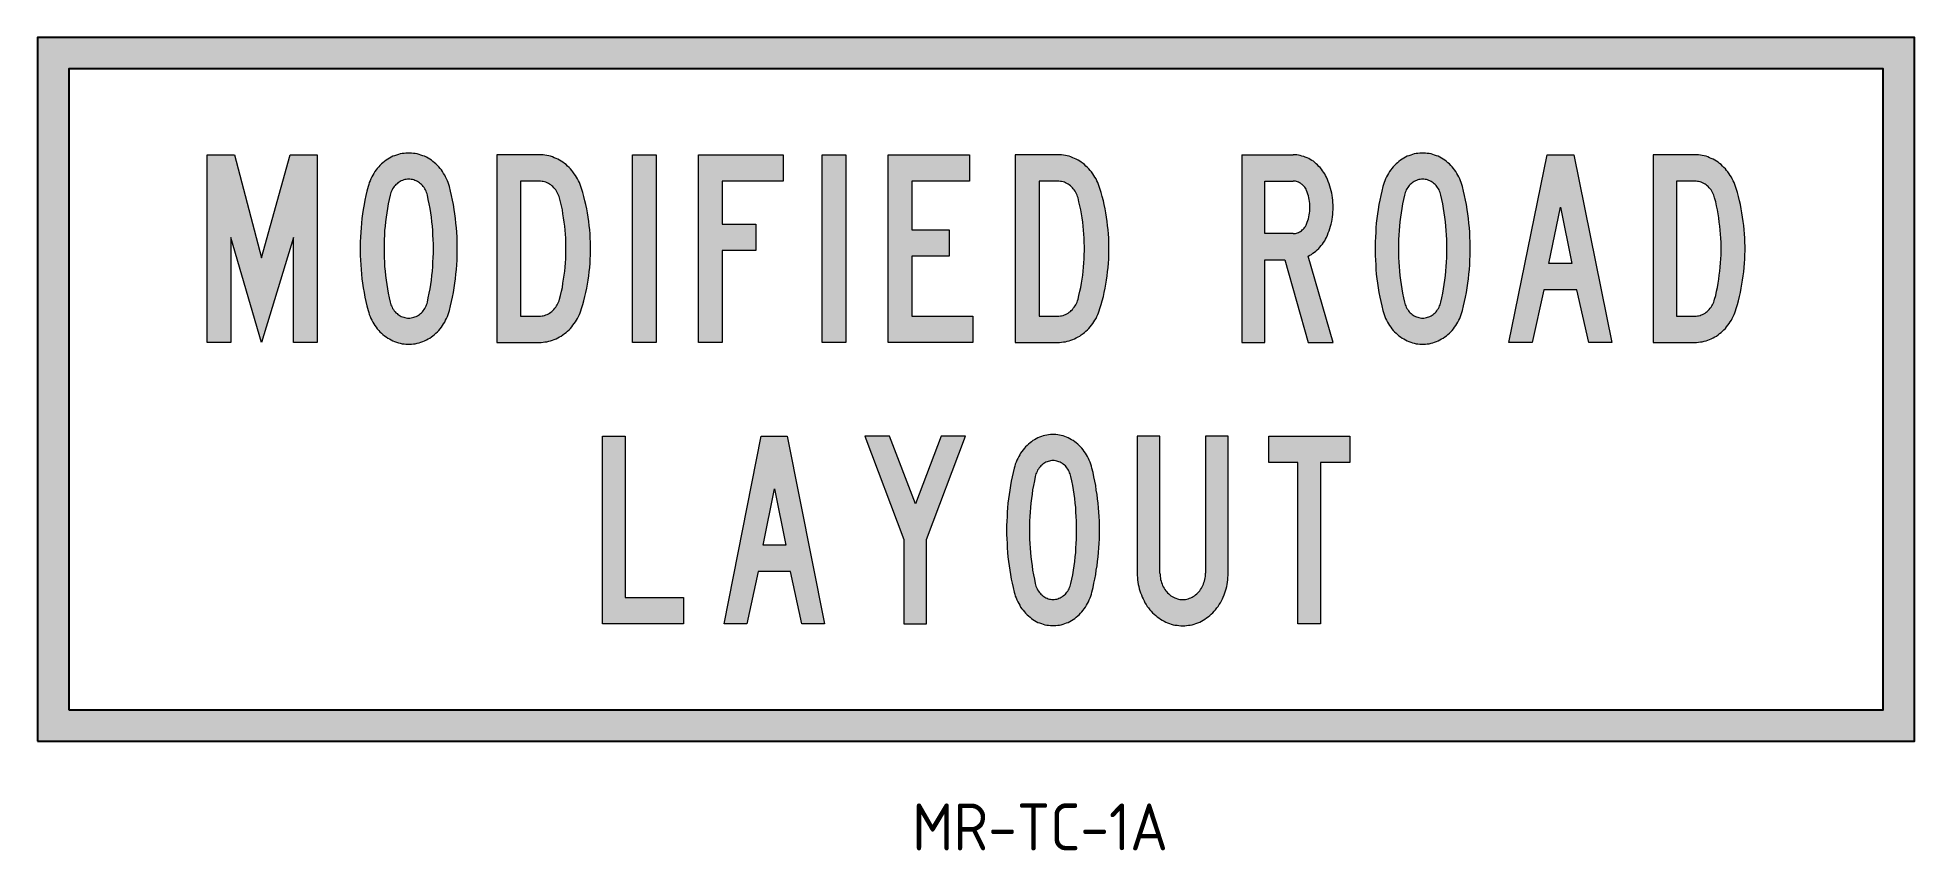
# Model space of a CAD drawing. Extents: x 117 to 237, y 128 to 180.
import ezdxf

# ---------------------------------------------------------------- set-up
doc = ezdxf.new("R2010")
doc.units = 0
doc.header["$LTSCALE"] = 12
doc.header["$MEASUREMENT"] = 0
doc.layers.get('0').update_dxf_attribs({"linetype": 'CONTINUOUS'})
for name, color, linetype in [('L25', 1, 'CONTINUOUS'), ('L35', 3, 'CONTINUOUS'), ('T25', 1, 'CONTINUOUS')]:
    doc.layers.add(name, color=color, linetype=linetype)
doc.styles.add('ISO', font='iso')

msp = doc.modelspace()

# ---------------------------------------------------------------- texts
at = {"layer": 'T25', "color": 3, "style": 'ISO'}
msp.add_text('MR-TC-1A', height=3, dxfattribs=at).set_placement((172.93, 128.16))

# ---------------------------------------------------------------- hatches: boundary and pattern name
at = {"layer": 'L25'}
h = msp.add_hatch(color=256, dxfattribs=at)
h.paths.add_polyline_path([(117.01, 135.14), (237.01, 135.14), (237.01, 180.14), (117.01, 180.14)])
h.paths.add_polyline_path([(119.01, 137.14), (235.01, 137.14), (235.01, 178.14), (119.01, 178.14)], flags=16)
h = msp.add_hatch(color=256, dxfattribs=at)
h.paths.add_polyline_path([(197.58, 142.64), (197.58, 152.96), (195.72, 152.96), (195.72, 154.64), (200.9, 154.64), (200.9, 152.96), (199.03, 152.96), (199.03, 142.64)])
h.paths.add_polyline_path([(183.08, 145.22), (183.14, 145.5), (183.19, 145.78), (183.24, 146.07), (183.28, 146.35), (183.32, 146.63), (183.35, 146.92), (183.38, 147.21), (183.4, 147.49), (183.42, 147.78), (183.44, 148.06), (183.44, 148.35), (183.44, 148.64), (183.44, 148.93), (183.44, 149.22), (183.42, 149.5), (183.4, 149.79), (183.38, 150.08), (183.35, 150.37), (183.32, 150.65), (183.28, 150.93), (183.24, 151.22), (183.19, 151.5), (183.14, 151.78), (183.08, 152.06), (183.05, 152.15), (183.02, 152.23), (182.99, 152.31), (182.96, 152.39), (182.92, 152.47), (182.87, 152.54), (182.82, 152.61), (182.77, 152.68), (182.72, 152.74), (182.66, 152.8), (182.59, 152.85), (182.53, 152.89), (182.46, 152.94), (182.39, 152.98), (182.31, 153), (182.24, 153.03), (182.17, 153.05), (182.09, 153.07), (182.01, 153.08), (181.94, 153.08), (181.86, 153.08), (181.78, 153.07), (181.71, 153.05), (181.63, 153.03), (181.55, 153), (181.48, 152.98), (181.41, 152.94), (181.35, 152.89), (181.28, 152.85), (181.22, 152.8), (181.16, 152.74), (181.1, 152.68), (181.05, 152.61), (181, 152.54), (180.95, 152.47), (180.91, 152.39), (180.87, 152.31), (180.84, 152.23), (180.82, 152.15), (180.8, 152.06), (180.74, 151.78), (180.68, 151.5), (180.63, 151.22), (180.59, 150.93), (180.55, 150.65), (180.51, 150.37), (180.49, 150.08), (180.46, 149.79), (180.45, 149.5), (180.43, 149.22), (180.43, 148.93), (180.42, 148.64), (180.43, 148.35), (180.43, 148.06), (180.45, 147.78), (180.46, 147.49), (180.49, 147.21), (180.51, 146.92), (180.55, 146.63), (180.59, 146.35), (180.63, 146.07), (180.68, 145.78), (180.74, 145.5), (180.8, 145.22), (180.82, 145.13), (180.84, 145.05), (180.87, 144.97), (180.91, 144.89), (180.95, 144.82), (181, 144.74), (181.05, 144.67), (181.1, 144.6), (181.16, 144.54), (181.22, 144.49), (181.28, 144.43), (181.35, 144.39), (181.41, 144.34), (181.48, 144.31), (181.55, 144.28), (181.63, 144.25), (181.71, 144.23), (181.78, 144.22), (181.86, 144.21), (181.94, 144.2), (182.01, 144.21), (182.09, 144.22), (182.17, 144.23), (182.24, 144.25), (182.31, 144.28), (182.39, 144.31), (182.46, 144.34), (182.53, 144.39), (182.59, 144.43), (182.66, 144.49), (182.72, 144.54), (182.77, 144.6), (182.82, 144.67), (182.87, 144.74), (182.92, 144.82), (182.96, 144.89), (182.99, 144.97), (183.02, 145.05), (183.05, 145.13)], flags=16)
h.paths.add_polyline_path([(184.42, 144.68), (184.49, 144.96), (184.55, 145.24), (184.61, 145.51), (184.66, 145.79), (184.7, 146.07), (184.75, 146.36), (184.78, 146.64), (184.81, 146.92), (184.84, 147.21), (184.87, 147.5), (184.88, 147.78), (184.9, 148.07), (184.9, 148.35), (184.91, 148.64), (184.9, 148.93), (184.9, 149.21), (184.88, 149.5), (184.87, 149.78), (184.84, 150.07), (184.81, 150.36), (184.78, 150.64), (184.75, 150.92), (184.7, 151.2), (184.66, 151.49), (184.61, 151.77), (184.55, 152.05), (184.49, 152.33), (184.42, 152.6), (184.39, 152.73), (184.34, 152.86), (184.3, 152.98), (184.25, 153.11), (184.2, 153.22), (184.14, 153.34), (184.07, 153.45), (184, 153.56), (183.93, 153.67), (183.85, 153.77), (183.77, 153.87), (183.69, 153.96), (183.6, 154.05), (183.51, 154.13), (183.42, 154.22), (183.32, 154.29), (183.22, 154.36), (183.12, 154.42), (183.01, 154.48), (182.9, 154.54), (182.79, 154.59), (182.68, 154.63), (182.57, 154.66), (182.46, 154.69), (182.34, 154.72), (182.23, 154.73), (182.11, 154.75), (181.99, 154.75), (181.88, 154.75), (181.76, 154.75), (181.65, 154.73), (181.53, 154.72), (181.41, 154.69), (181.3, 154.66), (181.19, 154.63), (181.07, 154.59), (180.97, 154.54), (180.86, 154.48), (180.75, 154.42), (180.65, 154.36), (180.55, 154.29), (180.46, 154.22), (180.36, 154.13), (180.27, 154.05), (180.18, 153.96), (180.1, 153.87), (180.02, 153.77), (179.94, 153.67), (179.86, 153.56), (179.8, 153.45), (179.74, 153.34), (179.68, 153.22), (179.62, 153.11), (179.57, 152.98), (179.52, 152.86), (179.48, 152.73), (179.45, 152.6), (179.38, 152.33), (179.32, 152.05), (179.26, 151.77), (179.21, 151.49), (179.16, 151.2), (179.12, 150.92), (179.08, 150.64), (179.05, 150.36), (179.02, 150.07), (179, 149.78), (178.99, 149.5), (178.97, 149.21), (178.96, 148.93), (178.96, 148.64), (178.96, 148.35), (178.97, 148.07), (178.99, 147.78), (179, 147.5), (179.02, 147.21), (179.05, 146.92), (179.08, 146.64), (179.12, 146.36), (179.16, 146.07), (179.21, 145.79), (179.26, 145.51), (179.32, 145.24), (179.38, 144.96), (179.45, 144.68), (179.48, 144.55), (179.52, 144.42), (179.57, 144.3), (179.62, 144.18), (179.68, 144.06), (179.74, 143.94), (179.8, 143.83), (179.86, 143.72), (179.94, 143.61), (180.02, 143.51), (180.1, 143.41), (180.18, 143.32), (180.27, 143.23), (180.36, 143.15), (180.46, 143.07), (180.55, 142.99), (180.65, 142.92), (180.75, 142.85), (180.86, 142.8), (180.97, 142.74), (181.07, 142.7), (181.19, 142.66), (181.3, 142.62), (181.41, 142.59), (181.53, 142.56), (181.65, 142.55), (181.76, 142.53), (181.88, 142.53), (181.99, 142.53), (182.11, 142.53), (182.23, 142.55), (182.34, 142.56), (182.46, 142.59), (182.57, 142.62), (182.68, 142.66), (182.79, 142.7), (182.9, 142.74), (183.01, 142.8), (183.12, 142.85), (183.22, 142.92), (183.32, 142.99), (183.42, 143.07), (183.51, 143.15), (183.6, 143.23), (183.69, 143.32), (183.77, 143.41), (183.85, 143.51), (183.93, 143.61), (184, 143.72), (184.07, 143.83), (184.14, 143.94), (184.2, 144.06), (184.25, 144.18), (184.3, 144.3), (184.34, 144.42), (184.39, 144.55)])
h.paths.add_polyline_path([(172.4, 142.64), (173.85, 142.64), (173.85, 148.04), (176.34, 154.64), (174.79, 154.64), (173.13, 150.32), (171.47, 154.64), (169.91, 154.64), (172.4, 148.04)])
h.paths.add_polyline_path([(164.84, 147.68), (163.39, 147.68), (164.12, 151.28)], flags=16)
h.paths.add_polyline_path([(160.9, 142.64), (163.28, 154.64), (164.94, 154.64), (167.33, 142.64), (165.88, 142.64), (165.15, 146), (163.08, 146), (162.35, 142.64)])
h.paths.add_polyline_path([(153.13, 142.64), (153.13, 154.64), (154.58, 154.64), (154.58, 144.32), (158.31, 144.32), (158.31, 142.64)])
h.paths.add_polyline_path([(221.79, 162.32), (222.96, 162.32), (223.05, 162.32), (223.13, 162.33), (223.21, 162.35), (223.3, 162.37), (223.38, 162.4), (223.46, 162.43), (223.54, 162.47), (223.62, 162.52), (223.69, 162.57), (223.76, 162.62), (223.82, 162.68), (223.89, 162.75), (223.94, 162.82), (224, 162.89), (224.05, 162.97), (224.1, 163.05), (224.14, 163.13), (224.18, 163.22), (224.21, 163.31), (224.23, 163.4), (224.3, 163.65), (224.35, 163.91), (224.41, 164.16), (224.45, 164.42), (224.5, 164.68), (224.53, 164.94), (224.56, 165.2), (224.59, 165.46), (224.61, 165.72), (224.63, 165.99), (224.64, 166.24), (224.64, 166.51), (224.64, 166.77), (224.64, 167.03), (224.63, 167.3), (224.61, 167.56), (224.59, 167.82), (224.56, 168.08), (224.53, 168.34), (224.5, 168.6), (224.45, 168.86), (224.41, 169.12), (224.35, 169.37), (224.3, 169.63), (224.23, 169.88), (224.21, 169.97), (224.18, 170.06), (224.14, 170.15), (224.1, 170.23), (224.05, 170.31), (224, 170.39), (223.94, 170.46), (223.89, 170.53), (223.82, 170.6), (223.76, 170.66), (223.69, 170.71), (223.62, 170.76), (223.54, 170.81), (223.46, 170.85), (223.38, 170.88), (223.3, 170.91), (223.21, 170.93), (223.13, 170.94), (223.05, 170.95), (222.96, 170.96), (221.79, 170.96)], flags=16)
h.paths.add_polyline_path([(220.31, 160.64), (222.96, 160.64), (223.08, 160.64), (223.2, 160.65), (223.32, 160.67), (223.44, 160.68), (223.56, 160.71), (223.68, 160.74), (223.79, 160.78), (223.91, 160.82), (224.02, 160.87), (224.13, 160.93), (224.24, 160.99), (224.35, 161.05), (224.45, 161.12), (224.55, 161.2), (224.64, 161.28), (224.74, 161.36), (224.83, 161.45), (224.92, 161.54), (225, 161.64), (225.08, 161.74), (225.16, 161.85), (225.23, 161.95), (225.3, 162.07), (225.36, 162.18), (225.42, 162.3), (225.48, 162.42), (225.53, 162.54), (225.57, 162.67), (225.61, 162.8), (225.69, 163.06), (225.76, 163.31), (225.82, 163.57), (225.88, 163.84), (225.93, 164.1), (225.98, 164.36), (226.02, 164.63), (226.06, 164.89), (226.09, 165.16), (226.12, 165.43), (226.14, 165.7), (226.16, 165.97), (226.17, 166.23), (226.18, 166.51), (226.18, 166.77), (226.17, 167.05), (226.16, 167.31), (226.14, 167.58), (226.12, 167.85), (226.09, 168.12), (226.06, 168.38), (226.02, 168.65), (225.98, 168.92), (225.93, 169.18), (225.88, 169.45), (225.82, 169.7), (225.76, 169.97), (225.69, 170.22), (225.61, 170.48), (225.57, 170.61), (225.53, 170.73), (225.48, 170.86), (225.42, 170.98), (225.36, 171.1), (225.3, 171.21), (225.23, 171.32), (225.16, 171.43), (225.08, 171.54), (225, 171.64), (224.92, 171.74), (224.83, 171.83), (224.74, 171.92), (224.64, 172.01), (224.55, 172.08), (224.45, 172.16), (224.35, 172.23), (224.24, 172.29), (224.13, 172.35), (224.02, 172.41), (223.91, 172.45), (223.79, 172.5), (223.68, 172.54), (223.56, 172.57), (223.44, 172.59), (223.32, 172.61), (223.2, 172.63), (223.08, 172.64), (222.96, 172.64), (220.31, 172.64)])
h.paths.add_polyline_path([(215.11, 165.68), (213.63, 165.68), (214.37, 169.28)], flags=16)
h.paths.add_polyline_path([(211.08, 160.64), (213.52, 172.64), (215.22, 172.64), (217.66, 160.64), (216.18, 160.64), (215.43, 164), (213.31, 164), (212.57, 160.64)])
h.paths.add_polyline_path([(206.73, 163.22), (206.79, 163.5), (206.85, 163.78), (206.9, 164.06), (206.94, 164.35), (206.98, 164.63), (207.02, 164.92), (207.05, 165.2), (207.07, 165.49), (207.09, 165.78), (207.1, 166.06), (207.11, 166.35), (207.11, 166.64), (207.11, 166.93), (207.1, 167.22), (207.09, 167.5), (207.07, 167.79), (207.05, 168.08), (207.02, 168.36), (206.98, 168.65), (206.94, 168.93), (206.9, 169.21), (206.85, 169.5), (206.79, 169.78), (206.73, 170.06), (206.71, 170.15), (206.68, 170.23), (206.65, 170.31), (206.61, 170.39), (206.57, 170.47), (206.52, 170.54), (206.47, 170.61), (206.42, 170.68), (206.36, 170.74), (206.3, 170.79), (206.24, 170.85), (206.17, 170.89), (206.1, 170.94), (206.03, 170.97), (205.95, 171), (205.88, 171.03), (205.8, 171.05), (205.72, 171.06), (205.64, 171.07), (205.56, 171.08), (205.49, 171.07), (205.41, 171.06), (205.33, 171.05), (205.25, 171.03), (205.18, 171), (205.1, 170.97), (205.03, 170.94), (204.96, 170.89), (204.89, 170.85), (204.83, 170.79), (204.77, 170.74), (204.71, 170.68), (204.66, 170.61), (204.61, 170.54), (204.56, 170.47), (204.52, 170.39), (204.48, 170.31), (204.45, 170.23), (204.42, 170.15), (204.4, 170.06), (204.34, 169.78), (204.28, 169.5), (204.23, 169.21), (204.19, 168.93), (204.15, 168.65), (204.11, 168.36), (204.08, 168.08), (204.06, 167.79), (204.04, 167.5), (204.03, 167.22), (204.02, 166.93), (204.01, 166.64), (204.02, 166.35), (204.03, 166.06), (204.04, 165.78), (204.06, 165.49), (204.08, 165.2), (204.11, 164.92), (204.15, 164.63), (204.19, 164.35), (204.23, 164.06), (204.28, 163.78), (204.34, 163.5), (204.4, 163.22), (204.42, 163.13), (204.45, 163.05), (204.48, 162.97), (204.52, 162.89), (204.56, 162.81), (204.61, 162.74), (204.66, 162.67), (204.71, 162.6), (204.77, 162.54), (204.83, 162.48), (204.89, 162.43), (204.96, 162.39), (205.03, 162.35), (205.1, 162.3), (205.18, 162.28), (205.25, 162.25), (205.33, 162.23), (205.41, 162.21), (205.49, 162.2), (205.56, 162.2), (205.64, 162.2), (205.72, 162.21), (205.8, 162.23), (205.88, 162.25), (205.95, 162.28), (206.03, 162.3), (206.1, 162.35), (206.17, 162.39), (206.24, 162.43), (206.3, 162.48), (206.36, 162.54), (206.42, 162.6), (206.47, 162.67), (206.52, 162.74), (206.57, 162.81), (206.61, 162.89), (206.65, 162.97), (206.68, 163.05), (206.71, 163.13)], flags=16)
h.paths.add_polyline_path([(208.11, 162.68), (208.18, 162.97), (208.24, 163.25), (208.3, 163.54), (208.36, 163.84), (208.41, 164.13), (208.45, 164.42), (208.49, 164.71), (208.52, 165.01), (208.55, 165.3), (208.57, 165.6), (208.59, 165.9), (208.6, 166.19), (208.6, 166.49), (208.6, 166.79), (208.6, 167.08), (208.59, 167.38), (208.57, 167.68), (208.55, 167.97), (208.52, 168.27), (208.49, 168.56), (208.45, 168.86), (208.41, 169.15), (208.36, 169.45), (208.3, 169.74), (208.24, 170.03), (208.18, 170.31), (208.11, 170.6), (208.07, 170.73), (208.03, 170.86), (207.99, 170.98), (207.94, 171.1), (207.88, 171.22), (207.82, 171.34), (207.75, 171.45), (207.68, 171.56), (207.61, 171.67), (207.53, 171.77), (207.45, 171.87), (207.36, 171.96), (207.27, 172.05), (207.18, 172.13), (207.08, 172.21), (206.98, 172.29), (206.88, 172.36), (206.77, 172.43), (206.67, 172.48), (206.56, 172.54), (206.45, 172.58), (206.33, 172.62), (206.22, 172.66), (206.1, 172.69), (205.98, 172.72), (205.86, 172.73), (205.74, 172.75), (205.62, 172.75), (205.5, 172.75), (205.38, 172.75), (205.26, 172.73), (205.15, 172.72), (205.03, 172.69), (204.91, 172.66), (204.8, 172.62), (204.68, 172.58), (204.57, 172.54), (204.46, 172.48), (204.36, 172.43), (204.25, 172.36), (204.15, 172.29), (204.05, 172.21), (203.95, 172.13), (203.86, 172.05), (203.77, 171.96), (203.68, 171.87), (203.6, 171.77), (203.52, 171.67), (203.45, 171.56), (203.38, 171.45), (203.31, 171.34), (203.25, 171.22), (203.19, 171.1), (203.14, 170.98), (203.1, 170.86), (203.06, 170.73), (203.02, 170.6), (202.95, 170.31), (202.88, 170.03), (202.82, 169.74), (202.77, 169.45), (202.72, 169.15), (202.68, 168.86), (202.64, 168.56), (202.6, 168.27), (202.58, 167.97), (202.56, 167.68), (202.54, 167.38), (202.53, 167.08), (202.52, 166.79), (202.52, 166.49), (202.53, 166.19), (202.54, 165.9), (202.56, 165.6), (202.58, 165.3), (202.6, 165.01), (202.64, 164.71), (202.68, 164.42), (202.72, 164.13), (202.77, 163.84), (202.82, 163.54), (202.88, 163.25), (202.95, 162.97), (203.02, 162.68), (203.06, 162.55), (203.1, 162.42), (203.14, 162.3), (203.19, 162.18), (203.25, 162.06), (203.31, 161.94), (203.38, 161.83), (203.45, 161.72), (203.52, 161.61), (203.6, 161.51), (203.68, 161.41), (203.77, 161.32), (203.86, 161.23), (203.95, 161.15), (204.05, 161.06), (204.15, 160.99), (204.25, 160.92), (204.36, 160.86), (204.46, 160.8), (204.57, 160.74), (204.68, 160.69), (204.8, 160.65), (204.91, 160.62), (205.03, 160.59), (205.15, 160.56), (205.26, 160.55), (205.38, 160.53), (205.5, 160.53), (205.62, 160.53), (205.74, 160.53), (205.86, 160.55), (205.98, 160.56), (206.1, 160.59), (206.22, 160.62), (206.33, 160.65), (206.45, 160.69), (206.56, 160.74), (206.67, 160.8), (206.77, 160.86), (206.88, 160.92), (206.98, 160.99), (207.08, 161.06), (207.18, 161.15), (207.27, 161.23), (207.36, 161.32), (207.45, 161.41), (207.53, 161.51), (207.61, 161.61), (207.68, 161.72), (207.75, 161.83), (207.82, 161.94), (207.88, 162.06), (207.94, 162.18), (207.99, 162.3), (208.03, 162.42), (208.07, 162.55)])
h.paths.add_polyline_path([(181.04, 162.32), (182.23, 162.32), (182.31, 162.32), (182.4, 162.33), (182.48, 162.35), (182.57, 162.37), (182.66, 162.4), (182.73, 162.43), (182.81, 162.47), (182.89, 162.52), (182.96, 162.57), (183.04, 162.62), (183.1, 162.68), (183.17, 162.75), (183.23, 162.82), (183.29, 162.89), (183.34, 162.97), (183.38, 163.05), (183.43, 163.13), (183.47, 163.22), (183.5, 163.31), (183.53, 163.4), (183.59, 163.65), (183.65, 163.91), (183.7, 164.16), (183.75, 164.42), (183.79, 164.68), (183.83, 164.94), (183.86, 165.2), (183.89, 165.46), (183.91, 165.72), (183.92, 165.99), (183.93, 166.24), (183.94, 166.51), (183.94, 166.77), (183.93, 167.03), (183.92, 167.3), (183.91, 167.56), (183.89, 167.82), (183.86, 168.08), (183.83, 168.34), (183.79, 168.6), (183.75, 168.86), (183.7, 169.12), (183.65, 169.37), (183.59, 169.63), (183.53, 169.88), (183.5, 169.97), (183.47, 170.06), (183.43, 170.15), (183.38, 170.23), (183.34, 170.31), (183.29, 170.39), (183.23, 170.46), (183.17, 170.53), (183.1, 170.6), (183.04, 170.66), (182.96, 170.71), (182.89, 170.76), (182.81, 170.81), (182.73, 170.85), (182.66, 170.88), (182.57, 170.91), (182.48, 170.93), (182.4, 170.94), (182.31, 170.95), (182.23, 170.96), (181.04, 170.96)], flags=16)
h.paths.add_polyline_path([(179.52, 160.64), (182.23, 160.64), (182.35, 160.64), (182.47, 160.65), (182.6, 160.67), (182.72, 160.68), (182.84, 160.71), (182.96, 160.74), (183.08, 160.78), (183.19, 160.82), (183.31, 160.87), (183.42, 160.93), (183.53, 160.99), (183.64, 161.05), (183.74, 161.12), (183.85, 161.2), (183.94, 161.28), (184.04, 161.36), (184.13, 161.45), (184.22, 161.54), (184.31, 161.64), (184.39, 161.74), (184.47, 161.85), (184.54, 161.95), (184.61, 162.07), (184.68, 162.18), (184.74, 162.3), (184.8, 162.42), (184.85, 162.54), (184.89, 162.67), (184.93, 162.8), (185.01, 163.06), (185.08, 163.31), (185.15, 163.57), (185.21, 163.84), (185.26, 164.1), (185.31, 164.36), (185.35, 164.63), (185.39, 164.89), (185.42, 165.16), (185.45, 165.43), (185.47, 165.7), (185.49, 165.97), (185.5, 166.23), (185.51, 166.51), (185.51, 166.77), (185.5, 167.05), (185.49, 167.31), (185.47, 167.58), (185.45, 167.85), (185.42, 168.12), (185.39, 168.38), (185.35, 168.65), (185.31, 168.92), (185.26, 169.18), (185.21, 169.45), (185.15, 169.7), (185.08, 169.97), (185.01, 170.22), (184.93, 170.48), (184.89, 170.61), (184.85, 170.73), (184.8, 170.86), (184.74, 170.98), (184.68, 171.1), (184.61, 171.21), (184.54, 171.32), (184.47, 171.43), (184.39, 171.54), (184.31, 171.64), (184.22, 171.74), (184.13, 171.83), (184.04, 171.92), (183.94, 172.01), (183.85, 172.08), (183.74, 172.16), (183.64, 172.23), (183.53, 172.29), (183.42, 172.35), (183.31, 172.41), (183.19, 172.45), (183.08, 172.5), (182.96, 172.54), (182.84, 172.57), (182.72, 172.59), (182.6, 172.61), (182.47, 172.63), (182.35, 172.64), (182.23, 172.64), (179.52, 172.64)])
h.paths.add_polyline_path([(171.39, 160.64), (171.39, 172.64), (176.59, 172.64), (176.59, 170.96), (172.91, 170.96), (172.91, 167.84), (175.29, 167.84), (175.29, 166.16), (172.91, 166.16), (172.91, 162.32), (176.81, 162.32), (176.81, 160.64)])
h.paths.add_polyline_path([(167.17, 160.64), (167.17, 172.64), (168.69, 172.64), (168.69, 160.64)])
h.paths.add_polyline_path([(159.26, 160.64), (159.26, 172.64), (164.68, 172.64), (164.68, 170.96), (160.78, 170.96), (160.78, 168.2), (162.94, 168.2), (162.94, 166.52), (160.78, 166.52), (160.78, 160.64)])
h.paths.add_polyline_path([(155.04, 160.64), (155.04, 172.64), (156.55, 172.64), (156.55, 160.64)])
h.paths.add_polyline_path([(147.89, 162.32), (149.08, 162.32), (149.17, 162.32), (149.26, 162.33), (149.34, 162.35), (149.43, 162.37), (149.51, 162.4), (149.59, 162.43), (149.67, 162.47), (149.74, 162.52), (149.82, 162.57), (149.89, 162.62), (149.96, 162.68), (150.02, 162.75), (150.09, 162.82), (150.14, 162.89), (150.19, 162.97), (150.24, 163.05), (150.28, 163.13), (150.32, 163.22), (150.35, 163.31), (150.38, 163.4), (150.44, 163.65), (150.5, 163.91), (150.56, 164.16), (150.6, 164.42), (150.64, 164.68), (150.68, 164.94), (150.71, 165.2), (150.74, 165.46), (150.76, 165.72), (150.78, 165.99), (150.79, 166.24), (150.79, 166.51), (150.79, 166.77), (150.79, 167.03), (150.78, 167.3), (150.76, 167.56), (150.74, 167.82), (150.71, 168.08), (150.68, 168.34), (150.64, 168.6), (150.6, 168.86), (150.56, 169.12), (150.5, 169.37), (150.44, 169.63), (150.38, 169.88), (150.35, 169.97), (150.32, 170.06), (150.28, 170.15), (150.24, 170.23), (150.19, 170.31), (150.14, 170.39), (150.09, 170.46), (150.02, 170.53), (149.96, 170.6), (149.89, 170.66), (149.82, 170.71), (149.74, 170.76), (149.67, 170.81), (149.59, 170.85), (149.51, 170.88), (149.43, 170.91), (149.34, 170.93), (149.26, 170.94), (149.17, 170.95), (149.08, 170.96), (147.89, 170.96)], flags=16)
h.paths.add_polyline_path([(146.37, 160.64), (149.08, 160.64), (149.21, 160.64), (149.33, 160.65), (149.45, 160.67), (149.57, 160.68), (149.69, 160.71), (149.81, 160.74), (149.93, 160.78), (150.04, 160.82), (150.16, 160.87), (150.27, 160.93), (150.38, 160.99), (150.49, 161.05), (150.6, 161.12), (150.7, 161.2), (150.8, 161.28), (150.89, 161.36), (150.99, 161.45), (151.08, 161.54), (151.17, 161.64), (151.24, 161.74), (151.32, 161.85), (151.4, 161.95), (151.47, 162.07), (151.53, 162.18), (151.59, 162.3), (151.65, 162.42), (151.7, 162.54), (151.75, 162.67), (151.79, 162.8), (151.86, 163.06), (151.94, 163.31), (152, 163.57), (152.06, 163.84), (152.12, 164.1), (152.16, 164.36), (152.21, 164.63), (152.25, 164.89), (152.28, 165.16), (152.31, 165.43), (152.33, 165.7), (152.35, 165.97), (152.36, 166.23), (152.36, 166.51), (152.36, 166.77), (152.36, 167.05), (152.35, 167.31), (152.33, 167.58), (152.31, 167.85), (152.28, 168.12), (152.25, 168.38), (152.21, 168.65), (152.16, 168.92), (152.12, 169.18), (152.06, 169.45), (152, 169.7), (151.94, 169.97), (151.86, 170.22), (151.79, 170.48), (151.75, 170.61), (151.7, 170.73), (151.65, 170.86), (151.59, 170.98), (151.53, 171.1), (151.47, 171.21), (151.4, 171.32), (151.32, 171.43), (151.24, 171.54), (151.17, 171.64), (151.08, 171.74), (150.99, 171.83), (150.89, 171.92), (150.8, 172.01), (150.7, 172.08), (150.6, 172.16), (150.49, 172.23), (150.38, 172.29), (150.27, 172.35), (150.16, 172.41), (150.04, 172.45), (149.93, 172.5), (149.81, 172.54), (149.69, 172.57), (149.57, 172.59), (149.45, 172.61), (149.33, 172.63), (149.21, 172.64), (149.08, 172.64), (146.37, 172.64)])
h.paths.add_polyline_path([(141.93, 163.22), (141.99, 163.5), (142.05, 163.78), (142.1, 164.06), (142.15, 164.35), (142.19, 164.63), (142.22, 164.92), (142.25, 165.2), (142.28, 165.49), (142.29, 165.78), (142.31, 166.06), (142.32, 166.35), (142.32, 166.64), (142.32, 166.93), (142.31, 167.22), (142.29, 167.5), (142.28, 167.79), (142.25, 168.08), (142.22, 168.36), (142.19, 168.65), (142.15, 168.93), (142.1, 169.21), (142.05, 169.5), (141.99, 169.78), (141.93, 170.06), (141.91, 170.15), (141.88, 170.23), (141.85, 170.31), (141.81, 170.39), (141.77, 170.47), (141.72, 170.54), (141.67, 170.61), (141.61, 170.68), (141.56, 170.74), (141.49, 170.79), (141.43, 170.85), (141.36, 170.89), (141.29, 170.94), (141.22, 170.97), (141.14, 171), (141.06, 171.03), (140.98, 171.05), (140.9, 171.06), (140.82, 171.07), (140.74, 171.08), (140.66, 171.07), (140.58, 171.06), (140.5, 171.05), (140.42, 171.03), (140.34, 171), (140.26, 170.97), (140.19, 170.94), (140.12, 170.89), (140.05, 170.85), (139.99, 170.79), (139.92, 170.74), (139.87, 170.68), (139.81, 170.61), (139.76, 170.54), (139.71, 170.47), (139.67, 170.39), (139.63, 170.31), (139.6, 170.23), (139.57, 170.15), (139.55, 170.06), (139.49, 169.78), (139.43, 169.5), (139.38, 169.21), (139.33, 168.93), (139.29, 168.65), (139.26, 168.36), (139.23, 168.08), (139.2, 167.79), (139.19, 167.5), (139.17, 167.22), (139.16, 166.93), (139.16, 166.64), (139.16, 166.35), (139.17, 166.06), (139.19, 165.78), (139.2, 165.49), (139.23, 165.2), (139.26, 164.92), (139.29, 164.63), (139.33, 164.35), (139.38, 164.06), (139.43, 163.78), (139.49, 163.5), (139.55, 163.22), (139.57, 163.13), (139.6, 163.05), (139.63, 162.97), (139.67, 162.89), (139.71, 162.81), (139.76, 162.74), (139.81, 162.67), (139.87, 162.6), (139.92, 162.54), (139.99, 162.48), (140.05, 162.43), (140.12, 162.39), (140.19, 162.35), (140.26, 162.3), (140.34, 162.28), (140.42, 162.25), (140.5, 162.23), (140.58, 162.21), (140.66, 162.2), (140.74, 162.2), (140.82, 162.2), (140.9, 162.21), (140.98, 162.23), (141.06, 162.25), (141.14, 162.28), (141.22, 162.3), (141.29, 162.35), (141.36, 162.39), (141.43, 162.43), (141.49, 162.48), (141.56, 162.54), (141.61, 162.6), (141.67, 162.67), (141.72, 162.74), (141.77, 162.81), (141.81, 162.89), (141.85, 162.97), (141.88, 163.05), (141.91, 163.13)], flags=16)
h.paths.add_polyline_path([(143.34, 162.68), (143.41, 162.97), (143.48, 163.25), (143.54, 163.54), (143.6, 163.84), (143.65, 164.13), (143.69, 164.42), (143.73, 164.71), (143.76, 165.01), (143.79, 165.3), (143.81, 165.6), (143.83, 165.9), (143.84, 166.19), (143.84, 166.49), (143.84, 166.79), (143.84, 167.08), (143.83, 167.38), (143.81, 167.68), (143.79, 167.97), (143.76, 168.27), (143.73, 168.56), (143.69, 168.86), (143.65, 169.15), (143.6, 169.45), (143.54, 169.74), (143.48, 170.03), (143.41, 170.31), (143.34, 170.6), (143.3, 170.73), (143.26, 170.86), (143.21, 170.98), (143.16, 171.1), (143.1, 171.22), (143.04, 171.34), (142.97, 171.45), (142.9, 171.56), (142.83, 171.67), (142.75, 171.77), (142.66, 171.87), (142.58, 171.96), (142.48, 172.05), (142.39, 172.13), (142.29, 172.21), (142.19, 172.29), (142.08, 172.36), (141.98, 172.43), (141.87, 172.48), (141.75, 172.54), (141.64, 172.58), (141.52, 172.62), (141.4, 172.66), (141.28, 172.69), (141.16, 172.72), (141.04, 172.73), (140.92, 172.75), (140.8, 172.75), (140.68, 172.75), (140.56, 172.75), (140.44, 172.73), (140.32, 172.72), (140.2, 172.69), (140.08, 172.66), (139.96, 172.62), (139.84, 172.58), (139.72, 172.54), (139.61, 172.48), (139.5, 172.43), (139.4, 172.36), (139.29, 172.29), (139.19, 172.21), (139.09, 172.13), (139, 172.05), (138.9, 171.96), (138.82, 171.87), (138.73, 171.77), (138.65, 171.67), (138.58, 171.56), (138.51, 171.45), (138.44, 171.34), (138.38, 171.22), (138.32, 171.1), (138.27, 170.98), (138.22, 170.86), (138.18, 170.73), (138.14, 170.6), (138.07, 170.31), (138, 170.03), (137.94, 169.74), (137.88, 169.45), (137.83, 169.15), (137.79, 168.86), (137.75, 168.56), (137.72, 168.27), (137.69, 167.97), (137.67, 167.68), (137.65, 167.38), (137.64, 167.08), (137.64, 166.79), (137.64, 166.49), (137.64, 166.19), (137.65, 165.9), (137.67, 165.6), (137.69, 165.3), (137.72, 165.01), (137.75, 164.71), (137.79, 164.42), (137.83, 164.13), (137.88, 163.84), (137.94, 163.54), (138, 163.25), (138.07, 162.97), (138.14, 162.68), (138.18, 162.55), (138.22, 162.42), (138.27, 162.3), (138.32, 162.18), (138.38, 162.06), (138.44, 161.94), (138.51, 161.83), (138.58, 161.72), (138.65, 161.61), (138.73, 161.51), (138.82, 161.41), (138.9, 161.32), (139, 161.23), (139.09, 161.15), (139.19, 161.06), (139.29, 160.99), (139.4, 160.92), (139.5, 160.86), (139.61, 160.8), (139.72, 160.74), (139.84, 160.69), (139.96, 160.65), (140.08, 160.62), (140.2, 160.59), (140.32, 160.56), (140.44, 160.55), (140.56, 160.53), (140.68, 160.53), (140.8, 160.53), (140.92, 160.53), (141.04, 160.55), (141.16, 160.56), (141.28, 160.59), (141.4, 160.62), (141.52, 160.65), (141.64, 160.69), (141.75, 160.74), (141.87, 160.8), (141.98, 160.86), (142.08, 160.92), (142.19, 160.99), (142.29, 161.06), (142.39, 161.15), (142.48, 161.23), (142.58, 161.32), (142.66, 161.41), (142.75, 161.51), (142.83, 161.61), (142.9, 161.72), (142.97, 161.83), (143.04, 161.94), (143.1, 162.06), (143.16, 162.18), (143.21, 162.3), (143.26, 162.42), (143.3, 162.55)])
h.paths.add_polyline_path([(127.85, 160.64), (127.85, 172.64), (129.59, 172.64), (131.32, 166.04), (133.16, 172.64), (134.89, 172.64), (134.89, 160.64), (133.37, 160.64), (133.37, 167.36), (131.32, 160.64), (129.37, 167.36), (129.37, 160.64)])
h.paths.add_polyline_path([(188.77, 145.88), (188.77, 154.64), (187.32, 154.64), (187.32, 145.88), (187.32, 145.74), (187.33, 145.6), (187.34, 145.45), (187.36, 145.31), (187.38, 145.17), (187.41, 145.03), (187.44, 144.89), (187.49, 144.76), (187.53, 144.63), (187.58, 144.49), (187.63, 144.36), (187.69, 144.24), (187.75, 144.11), (187.81, 143.99), (187.89, 143.88), (187.96, 143.76), (188.04, 143.66), (188.13, 143.55), (188.21, 143.45), (188.3, 143.35), (188.4, 143.26), (188.5, 143.17), (188.6, 143.09), (188.7, 143.02), (188.8, 142.94), (188.92, 142.88), (189.03, 142.81), (189.14, 142.76), (189.26, 142.71), (189.37, 142.67), (189.49, 142.62), (189.61, 142.59), (189.73, 142.57), (189.86, 142.55), (189.98, 142.53), (190.1, 142.52), (190.23, 142.52), (190.35, 142.52), (190.47, 142.53), (190.59, 142.55), (190.71, 142.57), (190.83, 142.59), (190.95, 142.62), (191.07, 142.67), (191.19, 142.71), (191.31, 142.76), (191.42, 142.81), (191.53, 142.88), (191.64, 142.94), (191.75, 143.02), (191.85, 143.09), (191.95, 143.17), (192.05, 143.26), (192.14, 143.35), (192.24, 143.45), (192.32, 143.55), (192.41, 143.66), (192.49, 143.76), (192.56, 143.88), (192.63, 143.99), (192.7, 144.11), (192.76, 144.24), (192.82, 144.36), (192.87, 144.49), (192.92, 144.63), (192.96, 144.76), (193, 144.89), (193.04, 145.03), (193.06, 145.17), (193.09, 145.31), (193.1, 145.45), (193.11, 145.6), (193.12, 145.74), (193.12, 145.88), (193.12, 154.64), (191.67, 154.64), (191.67, 145.88), (191.67, 145.78), (191.67, 145.68), (191.65, 145.58), (191.63, 145.48), (191.61, 145.38), (191.58, 145.29), (191.55, 145.19), (191.51, 145.1), (191.47, 145.01), (191.42, 144.93), (191.37, 144.84), (191.31, 144.76), (191.25, 144.69), (191.19, 144.62), (191.12, 144.56), (191.05, 144.5), (190.98, 144.44), (190.9, 144.39), (190.82, 144.34), (190.74, 144.31), (190.65, 144.28), (190.57, 144.25), (190.48, 144.22), (190.4, 144.21), (190.31, 144.2), (190.23, 144.2), (190.14, 144.2), (190.05, 144.21), (189.96, 144.22), (189.88, 144.25), (189.79, 144.28), (189.71, 144.31), (189.63, 144.34), (189.55, 144.39), (189.47, 144.44), (189.4, 144.5), (189.33, 144.56), (189.26, 144.62), (189.2, 144.69), (189.14, 144.76), (189.08, 144.84), (189.03, 144.93), (188.98, 145.01), (188.94, 145.1), (188.9, 145.19), (188.86, 145.29), (188.84, 145.38), (188.81, 145.48), (188.8, 145.58), (188.78, 145.68), (188.78, 145.78)])
h.paths.add_polyline_path([(198.24, 166.16), (198.35, 166.21), (198.45, 166.27), (198.55, 166.34), (198.65, 166.41), (198.74, 166.48), (198.83, 166.56), (198.92, 166.65), (199, 166.74), (199.08, 166.83), (199.16, 166.93), (199.23, 167.03), (199.3, 167.14), (199.36, 167.24), (199.41, 167.36), (199.48, 167.5), (199.53, 167.64), (199.58, 167.78), (199.63, 167.92), (199.67, 168.07), (199.72, 168.21), (199.75, 168.37), (199.78, 168.51), (199.8, 168.67), (199.82, 168.82), (199.83, 168.97), (199.84, 169.13), (199.84, 169.28), (199.84, 169.43), (199.83, 169.59), (199.82, 169.74), (199.8, 169.89), (199.78, 170.05), (199.75, 170.19), (199.72, 170.34), (199.67, 170.49), (199.63, 170.64), (199.58, 170.78), (199.53, 170.92), (199.48, 171.06), (199.41, 171.2), (199.36, 171.31), (199.3, 171.42), (199.23, 171.52), (199.16, 171.62), (199.09, 171.72), (199.01, 171.82), (198.93, 171.9), (198.85, 171.99), (198.76, 172.07), (198.67, 172.14), (198.58, 172.22), (198.48, 172.28), (198.38, 172.34), (198.28, 172.4), (198.17, 172.45), (198.06, 172.49), (197.96, 172.53), (197.85, 172.56), (197.74, 172.59), (197.63, 172.61), (197.51, 172.63), (197.4, 172.64), (197.29, 172.64), (194, 172.64), (194, 160.64), (195.48, 160.64), (195.48, 165.92), (196.76, 165.92), (198.24, 160.64), (199.84, 160.64)])
h.paths.add_polyline_path([(197.29, 167.6), (195.48, 167.6), (195.48, 170.96), (197.29, 170.96), (197.36, 170.96), (197.43, 170.95), (197.5, 170.93), (197.57, 170.91), (197.63, 170.88), (197.69, 170.85), (197.76, 170.82), (197.82, 170.77), (197.87, 170.73), (197.93, 170.68), (197.98, 170.62), (198.03, 170.56), (198.07, 170.5), (198.11, 170.43), (198.14, 170.36), (198.18, 170.25), (198.23, 170.13), (198.26, 170.01), (198.29, 169.89), (198.31, 169.77), (198.33, 169.65), (198.35, 169.53), (198.35, 169.4), (198.35, 169.28), (198.35, 169.15), (198.35, 169.03), (198.33, 168.91), (198.31, 168.79), (198.29, 168.67), (198.26, 168.55), (198.23, 168.43), (198.18, 168.32), (198.14, 168.2), (198.11, 168.13), (198.07, 168.06), (198.03, 168), (197.98, 167.94), (197.93, 167.89), (197.87, 167.83), (197.82, 167.78), (197.76, 167.74), (197.69, 167.71), (197.63, 167.67), (197.57, 167.65), (197.5, 167.63), (197.43, 167.61), (197.36, 167.6)], flags=16)

# ---------------------------------------------------------------- linework, layer by layer
at = {"color": 1, "lineweight": 0}
for points in [[(127.85, 160.64), (127.85, 172.64), (129.59, 172.64), (131.32, 166.04), (133.16, 172.64), (134.89, 172.64), (134.89, 160.64), (133.37, 160.64), (133.37, 167.36), (131.32, 160.64), (129.37, 167.36), (129.37, 160.64), (127.85, 160.64), (127.85, 160.64)], [(143.34, 162.68), (143.41, 162.97), (143.48, 163.25), (143.54, 163.54), (143.6, 163.84), (143.65, 164.13), (143.69, 164.42), (143.73, 164.71), (143.76, 165.01), (143.79, 165.3), (143.81, 165.6), (143.83, 165.9), (143.84, 166.19), (143.84, 166.49), (143.84, 166.79), (143.84, 167.08), (143.83, 167.38), (143.81, 167.68), (143.79, 167.97), (143.76, 168.27), (143.73, 168.56), (143.69, 168.86), (143.65, 169.15), (143.6, 169.45), (143.54, 169.74), (143.48, 170.03), (143.41, 170.31), (143.34, 170.6), (143.3, 170.73), (143.26, 170.86), (143.21, 170.98), (143.16, 171.1), (143.1, 171.22), (143.04, 171.34), (142.97, 171.45), (142.9, 171.56), (142.83, 171.67), (142.75, 171.77), (142.66, 171.87), (142.58, 171.96), (142.48, 172.05), (142.39, 172.13), (142.29, 172.21), (142.19, 172.29), (142.08, 172.36), (141.98, 172.43), (141.87, 172.48), (141.75, 172.54), (141.64, 172.58), (141.52, 172.62), (141.4, 172.66), (141.28, 172.69), (141.16, 172.72), (141.04, 172.73), (140.92, 172.75), (140.8, 172.75), (140.68, 172.75), (140.56, 172.75), (140.44, 172.73), (140.32, 172.72), (140.2, 172.69), (140.08, 172.66), (139.96, 172.62), (139.84, 172.58), (139.72, 172.54), (139.61, 172.48), (139.5, 172.43), (139.4, 172.36), (139.29, 172.29), (139.19, 172.21), (139.09, 172.13), (139, 172.05), (138.9, 171.96), (138.82, 171.87), (138.73, 171.77), (138.65, 171.67), (138.58, 171.56), (138.51, 171.45), (138.44, 171.34), (138.38, 171.22), (138.32, 171.1), (138.27, 170.98), (138.22, 170.86), (138.18, 170.73), (138.14, 170.6), (138.07, 170.31), (138, 170.03), (137.94, 169.74), (137.88, 169.45), (137.83, 169.15), (137.79, 168.86), (137.75, 168.56), (137.72, 168.27), (137.69, 167.97), (137.67, 167.68), (137.65, 167.38), (137.64, 167.08), (137.64, 166.79), (137.64, 166.49), (137.64, 166.19), (137.65, 165.9), (137.67, 165.6), (137.69, 165.3), (137.72, 165.01), (137.75, 164.71), (137.79, 164.42), (137.83, 164.13), (137.88, 163.84), (137.94, 163.54), (138, 163.25), (138.07, 162.97), (138.14, 162.68), (138.18, 162.55), (138.22, 162.42), (138.27, 162.3), (138.32, 162.18), (138.38, 162.06), (138.44, 161.94), (138.51, 161.83), (138.58, 161.72), (138.65, 161.61), (138.73, 161.51), (138.82, 161.41), (138.9, 161.32), (139, 161.23), (139.09, 161.15), (139.19, 161.06), (139.29, 160.99), (139.4, 160.92), (139.5, 160.86), (139.61, 160.8), (139.72, 160.74), (139.84, 160.69), (139.96, 160.65), (140.08, 160.62), (140.2, 160.59), (140.32, 160.56), (140.44, 160.55), (140.56, 160.53), (140.68, 160.53), (140.8, 160.53), (140.92, 160.53), (141.04, 160.55), (141.16, 160.56), (141.28, 160.59), (141.4, 160.62), (141.52, 160.65), (141.64, 160.69), (141.75, 160.74), (141.87, 160.8), (141.98, 160.86), (142.08, 160.92), (142.19, 160.99), (142.29, 161.06), (142.39, 161.15), (142.48, 161.23), (142.58, 161.32), (142.66, 161.41), (142.75, 161.51), (142.83, 161.61), (142.9, 161.72), (142.97, 161.83), (143.04, 161.94), (143.1, 162.06), (143.16, 162.18), (143.21, 162.3), (143.26, 162.42), (143.3, 162.55), (143.34, 162.68), (143.34, 162.68)], [(146.37, 160.64), (149.08, 160.64), (149.21, 160.64), (149.33, 160.65), (149.45, 160.67), (149.57, 160.68), (149.69, 160.71), (149.81, 160.74), (149.93, 160.78), (150.04, 160.82), (150.16, 160.87), (150.27, 160.93), (150.38, 160.99), (150.49, 161.05), (150.6, 161.12), (150.7, 161.2), (150.8, 161.28), (150.89, 161.36), (150.99, 161.45), (151.08, 161.54), (151.17, 161.64), (151.24, 161.74), (151.32, 161.85), (151.4, 161.95), (151.47, 162.07), (151.53, 162.18), (151.59, 162.3), (151.65, 162.42), (151.7, 162.54), (151.75, 162.67), (151.79, 162.8), (151.86, 163.06), (151.94, 163.31), (152, 163.57), (152.06, 163.84), (152.12, 164.1), (152.16, 164.36), (152.21, 164.63), (152.25, 164.89), (152.28, 165.16), (152.31, 165.43), (152.33, 165.7), (152.35, 165.97), (152.36, 166.23), (152.36, 166.51), (152.36, 166.77), (152.36, 167.05), (152.35, 167.31), (152.33, 167.58), (152.31, 167.85), (152.28, 168.12), (152.25, 168.38), (152.21, 168.65), (152.16, 168.92), (152.12, 169.18), (152.06, 169.45), (152, 169.7), (151.94, 169.97), (151.86, 170.22), (151.79, 170.48), (151.75, 170.61), (151.7, 170.73), (151.65, 170.86), (151.59, 170.98), (151.53, 171.1), (151.47, 171.21), (151.4, 171.32), (151.32, 171.43), (151.24, 171.54), (151.17, 171.64), (151.08, 171.74), (150.99, 171.83), (150.89, 171.92), (150.8, 172.01), (150.7, 172.08), (150.6, 172.16), (150.49, 172.23), (150.38, 172.29), (150.27, 172.35), (150.16, 172.41), (150.04, 172.45), (149.93, 172.5), (149.81, 172.54), (149.69, 172.57), (149.57, 172.59), (149.45, 172.61), (149.33, 172.63), (149.21, 172.64), (149.08, 172.64), (146.37, 172.64), (146.37, 160.64), (146.37, 160.64)], [(155.04, 160.64), (155.04, 172.64), (156.55, 172.64), (156.55, 160.64), (155.04, 160.64), (155.04, 160.64)], [(159.26, 160.64), (159.26, 172.64), (164.68, 172.64), (164.68, 170.96), (160.78, 170.96), (160.78, 168.2), (162.94, 168.2), (162.94, 166.52), (160.78, 166.52), (160.78, 160.64), (159.26, 160.64), (159.26, 160.64)], [(167.17, 160.64), (167.17, 172.64), (168.69, 172.64), (168.69, 160.64), (167.17, 160.64), (167.17, 160.64)], [(171.39, 160.64), (171.39, 172.64), (176.59, 172.64), (176.59, 170.96), (172.91, 170.96), (172.91, 167.84), (175.29, 167.84), (175.29, 166.16), (172.91, 166.16), (172.91, 162.32), (176.81, 162.32), (176.81, 160.64), (171.39, 160.64), (171.39, 160.64)], [(179.52, 160.64), (182.23, 160.64), (182.35, 160.64), (182.47, 160.65), (182.6, 160.67), (182.72, 160.68), (182.84, 160.71), (182.96, 160.74), (183.08, 160.78), (183.19, 160.82), (183.31, 160.87), (183.42, 160.93), (183.53, 160.99), (183.64, 161.05), (183.74, 161.12), (183.85, 161.2), (183.94, 161.28), (184.04, 161.36), (184.13, 161.45), (184.22, 161.54), (184.31, 161.64), (184.39, 161.74), (184.47, 161.85), (184.54, 161.95), (184.61, 162.07), (184.68, 162.18), (184.74, 162.3), (184.8, 162.42), (184.85, 162.54), (184.89, 162.67), (184.93, 162.8), (185.01, 163.06), (185.08, 163.31), (185.15, 163.57), (185.21, 163.84), (185.26, 164.1), (185.31, 164.36), (185.35, 164.63), (185.39, 164.89), (185.42, 165.16), (185.45, 165.43), (185.47, 165.7), (185.49, 165.97), (185.5, 166.23), (185.51, 166.51), (185.51, 166.77), (185.5, 167.05), (185.49, 167.31), (185.47, 167.58), (185.45, 167.85), (185.42, 168.12), (185.39, 168.38), (185.35, 168.65), (185.31, 168.92), (185.26, 169.18), (185.21, 169.45), (185.15, 169.7), (185.08, 169.97), (185.01, 170.22), (184.93, 170.48), (184.89, 170.61), (184.85, 170.73), (184.8, 170.86), (184.74, 170.98), (184.68, 171.1), (184.61, 171.21), (184.54, 171.32), (184.47, 171.43), (184.39, 171.54), (184.31, 171.64), (184.22, 171.74), (184.13, 171.83), (184.04, 171.92), (183.94, 172.01), (183.85, 172.08), (183.74, 172.16), (183.64, 172.23), (183.53, 172.29), (183.42, 172.35), (183.31, 172.41), (183.19, 172.45), (183.08, 172.5), (182.96, 172.54), (182.84, 172.57), (182.72, 172.59), (182.6, 172.61), (182.47, 172.63), (182.35, 172.64), (182.23, 172.64), (179.52, 172.64), (179.52, 160.64), (179.52, 160.64)], [(194, 172.64), (197.29, 172.64)], [(194, 172.64), (194, 160.64), (195.48, 160.64), (195.48, 165.92), (196.76, 165.92), (198.24, 160.64), (199.84, 160.64), (198.24, 166.16)], [(199.41, 171.2), (199.36, 171.31), (199.3, 171.42), (199.23, 171.52), (199.16, 171.62), (199.09, 171.72), (199.01, 171.82), (198.93, 171.9), (198.85, 171.99), (198.76, 172.07), (198.67, 172.14), (198.58, 172.22), (198.48, 172.28), (198.38, 172.34), (198.28, 172.4), (198.17, 172.45), (198.06, 172.49), (197.96, 172.53), (197.85, 172.56), (197.74, 172.59), (197.63, 172.61), (197.51, 172.63), (197.4, 172.64), (197.29, 172.64)], [(208.11, 162.68), (208.18, 162.97), (208.24, 163.25), (208.3, 163.54), (208.36, 163.84), (208.41, 164.13), (208.45, 164.42), (208.49, 164.71), (208.52, 165.01), (208.55, 165.3), (208.57, 165.6), (208.59, 165.9), (208.6, 166.19), (208.6, 166.49), (208.6, 166.79), (208.6, 167.08), (208.59, 167.38), (208.57, 167.68), (208.55, 167.97), (208.52, 168.27), (208.49, 168.56), (208.45, 168.86), (208.41, 169.15), (208.36, 169.45), (208.3, 169.74), (208.24, 170.03), (208.18, 170.31), (208.11, 170.6), (208.07, 170.73), (208.03, 170.86), (207.99, 170.98), (207.94, 171.1), (207.88, 171.22), (207.82, 171.34), (207.75, 171.45), (207.68, 171.56), (207.61, 171.67), (207.53, 171.77), (207.45, 171.87), (207.36, 171.96), (207.27, 172.05), (207.18, 172.13), (207.08, 172.21), (206.98, 172.29), (206.88, 172.36), (206.77, 172.43), (206.67, 172.48), (206.56, 172.54), (206.45, 172.58), (206.33, 172.62), (206.22, 172.66), (206.1, 172.69), (205.98, 172.72), (205.86, 172.73), (205.74, 172.75), (205.62, 172.75), (205.5, 172.75), (205.38, 172.75), (205.26, 172.73), (205.15, 172.72), (205.03, 172.69), (204.91, 172.66), (204.8, 172.62), (204.68, 172.58), (204.57, 172.54), (204.46, 172.48), (204.36, 172.43), (204.25, 172.36), (204.15, 172.29), (204.05, 172.21), (203.95, 172.13), (203.86, 172.05), (203.77, 171.96), (203.68, 171.87), (203.6, 171.77), (203.52, 171.67), (203.45, 171.56), (203.38, 171.45), (203.31, 171.34), (203.25, 171.22), (203.19, 171.1), (203.14, 170.98), (203.1, 170.86), (203.06, 170.73), (203.02, 170.6), (202.95, 170.31), (202.88, 170.03), (202.82, 169.74), (202.77, 169.45), (202.72, 169.15), (202.68, 168.86), (202.64, 168.56), (202.6, 168.27), (202.58, 167.97), (202.56, 167.68), (202.54, 167.38), (202.53, 167.08), (202.52, 166.79), (202.52, 166.49), (202.53, 166.19), (202.54, 165.9), (202.56, 165.6), (202.58, 165.3), (202.6, 165.01), (202.64, 164.71), (202.68, 164.42), (202.72, 164.13), (202.77, 163.84), (202.82, 163.54), (202.88, 163.25), (202.95, 162.97), (203.02, 162.68), (203.06, 162.55), (203.1, 162.42), (203.14, 162.3), (203.19, 162.18), (203.25, 162.06), (203.31, 161.94), (203.38, 161.83), (203.45, 161.72), (203.52, 161.61), (203.6, 161.51), (203.68, 161.41), (203.77, 161.32), (203.86, 161.23), (203.95, 161.15), (204.05, 161.06), (204.15, 160.99), (204.25, 160.92), (204.36, 160.86), (204.46, 160.8), (204.57, 160.74), (204.68, 160.69), (204.8, 160.65), (204.91, 160.62), (205.03, 160.59), (205.15, 160.56), (205.26, 160.55), (205.38, 160.53), (205.5, 160.53), (205.62, 160.53), (205.74, 160.53), (205.86, 160.55), (205.98, 160.56), (206.1, 160.59), (206.22, 160.62), (206.33, 160.65), (206.45, 160.69), (206.56, 160.74), (206.67, 160.8), (206.77, 160.86), (206.88, 160.92), (206.98, 160.99), (207.08, 161.06), (207.18, 161.15), (207.27, 161.23), (207.36, 161.32), (207.45, 161.41), (207.53, 161.51), (207.61, 161.61), (207.68, 161.72), (207.75, 161.83), (207.82, 161.94), (207.88, 162.06), (207.94, 162.18), (207.99, 162.3), (208.03, 162.42), (208.07, 162.55), (208.11, 162.68), (208.11, 162.68)], [(211.08, 160.64), (213.52, 172.64), (215.22, 172.64), (217.66, 160.64), (216.18, 160.64), (215.43, 164), (213.31, 164), (212.57, 160.64), (211.08, 160.64), (211.08, 160.64)], [(220.31, 160.64), (222.96, 160.64), (223.08, 160.64), (223.2, 160.65), (223.32, 160.67), (223.44, 160.68), (223.56, 160.71), (223.68, 160.74), (223.79, 160.78), (223.91, 160.82), (224.02, 160.87), (224.13, 160.93), (224.24, 160.99), (224.35, 161.05), (224.45, 161.12), (224.55, 161.2), (224.64, 161.28), (224.74, 161.36), (224.83, 161.45), (224.92, 161.54), (225, 161.64), (225.08, 161.74), (225.16, 161.85), (225.23, 161.95), (225.3, 162.07), (225.36, 162.18), (225.42, 162.3), (225.48, 162.42), (225.53, 162.54), (225.57, 162.67), (225.61, 162.8), (225.69, 163.06), (225.76, 163.31), (225.82, 163.57), (225.88, 163.84), (225.93, 164.1), (225.98, 164.36), (226.02, 164.63), (226.06, 164.89), (226.09, 165.16), (226.12, 165.43), (226.14, 165.7), (226.16, 165.97), (226.17, 166.23), (226.18, 166.51), (226.18, 166.77), (226.17, 167.05), (226.16, 167.31), (226.14, 167.58), (226.12, 167.85), (226.09, 168.12), (226.06, 168.38), (226.02, 168.65), (225.98, 168.92), (225.93, 169.18), (225.88, 169.45), (225.82, 169.7), (225.76, 169.97), (225.69, 170.22), (225.61, 170.48), (225.57, 170.61), (225.53, 170.73), (225.48, 170.86), (225.42, 170.98), (225.36, 171.1), (225.3, 171.21), (225.23, 171.32), (225.16, 171.43), (225.08, 171.54), (225, 171.64), (224.92, 171.74), (224.83, 171.83), (224.74, 171.92), (224.64, 172.01), (224.55, 172.08), (224.45, 172.16), (224.35, 172.23), (224.24, 172.29), (224.13, 172.35), (224.02, 172.41), (223.91, 172.45), (223.79, 172.5), (223.68, 172.54), (223.56, 172.57), (223.44, 172.59), (223.32, 172.61), (223.2, 172.63), (223.08, 172.64), (222.96, 172.64), (220.31, 172.64), (220.31, 160.64), (220.31, 160.64)], [(141.93, 163.22), (141.99, 163.5), (142.05, 163.78), (142.1, 164.06), (142.15, 164.35), (142.19, 164.63), (142.22, 164.92), (142.25, 165.2), (142.28, 165.49), (142.29, 165.78), (142.31, 166.06), (142.32, 166.35), (142.32, 166.64), (142.32, 166.93), (142.31, 167.22), (142.29, 167.5), (142.28, 167.79), (142.25, 168.08), (142.22, 168.36), (142.19, 168.65), (142.15, 168.93), (142.1, 169.21), (142.05, 169.5), (141.99, 169.78), (141.93, 170.06), (141.91, 170.15), (141.88, 170.23), (141.85, 170.31), (141.81, 170.39), (141.77, 170.47), (141.72, 170.54), (141.67, 170.61), (141.61, 170.68), (141.56, 170.74), (141.49, 170.79), (141.43, 170.85), (141.36, 170.89), (141.29, 170.94), (141.22, 170.97), (141.14, 171), (141.06, 171.03), (140.98, 171.05), (140.9, 171.06), (140.82, 171.07), (140.74, 171.08), (140.66, 171.07), (140.58, 171.06), (140.5, 171.05), (140.42, 171.03), (140.34, 171), (140.26, 170.97), (140.19, 170.94), (140.12, 170.89), (140.05, 170.85), (139.99, 170.79), (139.92, 170.74), (139.87, 170.68), (139.81, 170.61), (139.76, 170.54), (139.71, 170.47), (139.67, 170.39), (139.63, 170.31), (139.6, 170.23), (139.57, 170.15), (139.55, 170.06), (139.49, 169.78), (139.43, 169.5), (139.38, 169.21), (139.33, 168.93), (139.29, 168.65), (139.26, 168.36), (139.23, 168.08), (139.2, 167.79), (139.19, 167.5), (139.17, 167.22), (139.16, 166.93), (139.16, 166.64), (139.16, 166.35), (139.17, 166.06), (139.19, 165.78), (139.2, 165.49), (139.23, 165.2), (139.26, 164.92), (139.29, 164.63), (139.33, 164.35), (139.38, 164.06), (139.43, 163.78), (139.49, 163.5), (139.55, 163.22), (139.57, 163.13), (139.6, 163.05), (139.63, 162.97), (139.67, 162.89), (139.71, 162.81), (139.76, 162.74), (139.81, 162.67), (139.87, 162.6), (139.92, 162.54), (139.99, 162.48), (140.05, 162.43), (140.12, 162.39), (140.19, 162.35), (140.26, 162.3), (140.34, 162.28), (140.42, 162.25), (140.5, 162.23), (140.58, 162.21), (140.66, 162.2), (140.74, 162.2), (140.82, 162.2), (140.9, 162.21), (140.98, 162.23), (141.06, 162.25), (141.14, 162.28), (141.22, 162.3), (141.29, 162.35), (141.36, 162.39), (141.43, 162.43), (141.49, 162.48), (141.56, 162.54), (141.61, 162.6), (141.67, 162.67), (141.72, 162.74), (141.77, 162.81), (141.81, 162.89), (141.85, 162.97), (141.88, 163.05), (141.91, 163.13), (141.93, 163.22), (141.93, 163.22)], [(147.89, 162.32), (149.08, 162.32), (149.17, 162.32), (149.26, 162.33), (149.34, 162.35), (149.43, 162.37), (149.51, 162.4), (149.59, 162.43), (149.67, 162.47), (149.74, 162.52), (149.82, 162.57), (149.89, 162.62), (149.96, 162.68), (150.02, 162.75), (150.09, 162.82), (150.14, 162.89), (150.19, 162.97), (150.24, 163.05), (150.28, 163.13), (150.32, 163.22), (150.35, 163.31), (150.38, 163.4), (150.44, 163.65), (150.5, 163.91), (150.56, 164.16), (150.6, 164.42), (150.64, 164.68), (150.68, 164.94), (150.71, 165.2), (150.74, 165.46), (150.76, 165.72), (150.78, 165.99), (150.79, 166.24), (150.79, 166.51), (150.79, 166.77), (150.79, 167.03), (150.78, 167.3), (150.76, 167.56), (150.74, 167.82), (150.71, 168.08), (150.68, 168.34), (150.64, 168.6), (150.6, 168.86), (150.56, 169.12), (150.5, 169.37), (150.44, 169.63), (150.38, 169.88), (150.35, 169.97), (150.32, 170.06), (150.28, 170.15), (150.24, 170.23), (150.19, 170.31), (150.14, 170.39), (150.09, 170.46), (150.02, 170.53), (149.96, 170.6), (149.89, 170.66), (149.82, 170.71), (149.74, 170.76), (149.67, 170.81), (149.59, 170.85), (149.51, 170.88), (149.43, 170.91), (149.34, 170.93), (149.26, 170.94), (149.17, 170.95), (149.08, 170.96), (147.89, 170.96), (147.89, 162.32), (147.89, 162.32)], [(181.04, 162.32), (182.23, 162.32), (182.31, 162.32), (182.4, 162.33), (182.48, 162.35), (182.57, 162.37), (182.66, 162.4), (182.73, 162.43), (182.81, 162.47), (182.89, 162.52), (182.96, 162.57), (183.04, 162.62), (183.1, 162.68), (183.17, 162.75), (183.23, 162.82), (183.29, 162.89), (183.34, 162.97), (183.38, 163.05), (183.43, 163.13), (183.47, 163.22), (183.5, 163.31), (183.53, 163.4), (183.59, 163.65), (183.65, 163.91), (183.7, 164.16), (183.75, 164.42), (183.79, 164.68), (183.83, 164.94), (183.86, 165.2), (183.89, 165.46), (183.91, 165.72), (183.92, 165.99), (183.93, 166.24), (183.94, 166.51), (183.94, 166.77), (183.93, 167.03), (183.92, 167.3), (183.91, 167.56), (183.89, 167.82), (183.86, 168.08), (183.83, 168.34), (183.79, 168.6), (183.75, 168.86), (183.7, 169.12), (183.65, 169.37), (183.59, 169.63), (183.53, 169.88), (183.5, 169.97), (183.47, 170.06), (183.43, 170.15), (183.38, 170.23), (183.34, 170.31), (183.29, 170.39), (183.23, 170.46), (183.17, 170.53), (183.1, 170.6), (183.04, 170.66), (182.96, 170.71), (182.89, 170.76), (182.81, 170.81), (182.73, 170.85), (182.66, 170.88), (182.57, 170.91), (182.48, 170.93), (182.4, 170.94), (182.31, 170.95), (182.23, 170.96), (181.04, 170.96), (181.04, 162.32), (181.04, 162.32)], [(197.29, 167.6), (195.48, 167.6), (195.48, 170.96)], [(195.48, 170.96), (197.29, 170.96)], [(198.14, 170.36), (198.11, 170.43), (198.07, 170.5), (198.03, 170.56), (197.98, 170.62), (197.93, 170.68), (197.87, 170.73), (197.82, 170.77), (197.76, 170.82), (197.69, 170.85), (197.63, 170.88), (197.57, 170.91), (197.5, 170.93), (197.43, 170.95), (197.36, 170.96), (197.29, 170.96)], [(199.41, 167.36), (199.48, 167.5), (199.53, 167.64), (199.58, 167.78), (199.63, 167.92), (199.67, 168.07), (199.72, 168.21), (199.75, 168.37), (199.78, 168.51), (199.8, 168.67), (199.82, 168.82), (199.83, 168.97), (199.84, 169.13), (199.84, 169.28), (199.84, 169.43), (199.83, 169.59), (199.82, 169.74), (199.8, 169.89), (199.78, 170.05), (199.75, 170.19), (199.72, 170.34), (199.67, 170.49), (199.63, 170.64), (199.58, 170.78), (199.53, 170.92), (199.48, 171.06), (199.41, 171.2)], [(206.73, 163.22), (206.79, 163.5), (206.85, 163.78), (206.9, 164.06), (206.94, 164.35), (206.98, 164.63), (207.02, 164.92), (207.05, 165.2), (207.07, 165.49), (207.09, 165.78), (207.1, 166.06), (207.11, 166.35), (207.11, 166.64), (207.11, 166.93), (207.1, 167.22), (207.09, 167.5), (207.07, 167.79), (207.05, 168.08), (207.02, 168.36), (206.98, 168.65), (206.94, 168.93), (206.9, 169.21), (206.85, 169.5), (206.79, 169.78), (206.73, 170.06), (206.71, 170.15), (206.68, 170.23), (206.65, 170.31), (206.61, 170.39), (206.57, 170.47), (206.52, 170.54), (206.47, 170.61), (206.42, 170.68), (206.36, 170.74), (206.3, 170.79), (206.24, 170.85), (206.17, 170.89), (206.1, 170.94), (206.03, 170.97), (205.95, 171), (205.88, 171.03), (205.8, 171.05), (205.72, 171.06), (205.64, 171.07), (205.56, 171.08), (205.49, 171.07), (205.41, 171.06), (205.33, 171.05), (205.25, 171.03), (205.18, 171), (205.1, 170.97), (205.03, 170.94), (204.96, 170.89), (204.89, 170.85), (204.83, 170.79), (204.77, 170.74), (204.71, 170.68), (204.66, 170.61), (204.61, 170.54), (204.56, 170.47), (204.52, 170.39), (204.48, 170.31), (204.45, 170.23), (204.42, 170.15), (204.4, 170.06), (204.34, 169.78), (204.28, 169.5), (204.23, 169.21), (204.19, 168.93), (204.15, 168.65), (204.11, 168.36), (204.08, 168.08), (204.06, 167.79), (204.04, 167.5), (204.03, 167.22), (204.02, 166.93), (204.01, 166.64), (204.02, 166.35), (204.03, 166.06), (204.04, 165.78), (204.06, 165.49), (204.08, 165.2), (204.11, 164.92), (204.15, 164.63), (204.19, 164.35), (204.23, 164.06), (204.28, 163.78), (204.34, 163.5), (204.4, 163.22), (204.42, 163.13), (204.45, 163.05), (204.48, 162.97), (204.52, 162.89), (204.56, 162.81), (204.61, 162.74), (204.66, 162.67), (204.71, 162.6), (204.77, 162.54), (204.83, 162.48), (204.89, 162.43), (204.96, 162.39), (205.03, 162.35), (205.1, 162.3), (205.18, 162.28), (205.25, 162.25), (205.33, 162.23), (205.41, 162.21), (205.49, 162.2), (205.56, 162.2), (205.64, 162.2), (205.72, 162.21), (205.8, 162.23), (205.88, 162.25), (205.95, 162.28), (206.03, 162.3), (206.1, 162.35), (206.17, 162.39), (206.24, 162.43), (206.3, 162.48), (206.36, 162.54), (206.42, 162.6), (206.47, 162.67), (206.52, 162.74), (206.57, 162.81), (206.61, 162.89), (206.65, 162.97), (206.68, 163.05), (206.71, 163.13), (206.73, 163.22), (206.73, 163.22)], [(221.79, 162.32), (222.96, 162.32), (223.05, 162.32), (223.13, 162.33), (223.21, 162.35), (223.3, 162.37), (223.38, 162.4), (223.46, 162.43), (223.54, 162.47), (223.62, 162.52), (223.69, 162.57), (223.76, 162.62), (223.82, 162.68), (223.89, 162.75), (223.94, 162.82), (224, 162.89), (224.05, 162.97), (224.1, 163.05), (224.14, 163.13), (224.18, 163.22), (224.21, 163.31), (224.23, 163.4), (224.3, 163.65), (224.35, 163.91), (224.41, 164.16), (224.45, 164.42), (224.5, 164.68), (224.53, 164.94), (224.56, 165.2), (224.59, 165.46), (224.61, 165.72), (224.63, 165.99), (224.64, 166.24), (224.64, 166.51), (224.64, 166.77), (224.64, 167.03), (224.63, 167.3), (224.61, 167.56), (224.59, 167.82), (224.56, 168.08), (224.53, 168.34), (224.5, 168.6), (224.45, 168.86), (224.41, 169.12), (224.35, 169.37), (224.3, 169.63), (224.23, 169.88), (224.21, 169.97), (224.18, 170.06), (224.14, 170.15), (224.1, 170.23), (224.05, 170.31), (224, 170.39), (223.94, 170.46), (223.89, 170.53), (223.82, 170.6), (223.76, 170.66), (223.69, 170.71), (223.62, 170.76), (223.54, 170.81), (223.46, 170.85), (223.38, 170.88), (223.3, 170.91), (223.21, 170.93), (223.13, 170.94), (223.05, 170.95), (222.96, 170.96), (221.79, 170.96), (221.79, 162.32), (221.79, 162.32)], [(198.14, 168.2), (198.18, 168.32), (198.23, 168.43), (198.26, 168.55), (198.29, 168.67), (198.31, 168.79), (198.33, 168.91), (198.35, 169.03), (198.35, 169.15), (198.35, 169.28), (198.35, 169.4), (198.35, 169.53), (198.33, 169.65), (198.31, 169.77), (198.29, 169.89), (198.26, 170.01), (198.23, 170.13), (198.18, 170.25), (198.14, 170.36)], [(215.11, 165.68), (213.63, 165.68), (214.37, 169.28), (215.11, 165.68), (215.11, 165.68)], [(197.29, 167.6), (197.36, 167.6), (197.43, 167.61), (197.5, 167.63), (197.57, 167.65), (197.63, 167.67), (197.69, 167.71), (197.76, 167.74), (197.82, 167.78), (197.87, 167.83), (197.93, 167.89), (197.98, 167.94), (198.03, 168), (198.07, 168.06), (198.11, 168.13), (198.14, 168.2)], [(198.24, 166.16), (198.35, 166.21), (198.45, 166.27), (198.55, 166.34), (198.65, 166.41), (198.74, 166.48), (198.83, 166.56), (198.92, 166.65), (199, 166.74), (199.08, 166.83), (199.16, 166.93), (199.23, 167.03), (199.3, 167.14), (199.36, 167.24), (199.41, 167.36)], [(153.13, 142.64), (153.13, 154.64), (154.58, 154.64), (154.58, 144.32), (158.31, 144.32), (158.31, 142.64), (153.13, 142.64), (153.13, 142.64)], [(160.9, 142.64), (163.28, 154.64), (164.94, 154.64), (167.33, 142.64), (165.88, 142.64), (165.15, 146), (163.08, 146), (162.35, 142.64), (160.9, 142.64), (160.9, 142.64)], [(172.4, 142.64), (173.85, 142.64), (173.85, 148.04), (176.34, 154.64), (174.79, 154.64), (173.13, 150.32), (171.47, 154.64), (169.91, 154.64), (172.4, 148.04), (172.4, 142.64), (172.4, 142.64)], [(184.42, 144.68), (184.49, 144.96), (184.55, 145.24), (184.61, 145.51), (184.66, 145.79), (184.7, 146.07), (184.75, 146.36), (184.78, 146.64), (184.81, 146.92), (184.84, 147.21), (184.87, 147.5), (184.88, 147.78), (184.9, 148.07), (184.9, 148.35), (184.91, 148.64), (184.9, 148.93), (184.9, 149.21), (184.88, 149.5), (184.87, 149.78), (184.84, 150.07), (184.81, 150.36), (184.78, 150.64), (184.75, 150.92), (184.7, 151.2), (184.66, 151.49), (184.61, 151.77), (184.55, 152.05), (184.49, 152.33), (184.42, 152.6), (184.39, 152.73), (184.34, 152.86), (184.3, 152.98), (184.25, 153.11), (184.2, 153.22), (184.14, 153.34), (184.07, 153.45), (184, 153.56), (183.93, 153.67), (183.85, 153.77), (183.77, 153.87), (183.69, 153.96), (183.6, 154.05), (183.51, 154.13), (183.42, 154.22), (183.32, 154.29), (183.22, 154.36), (183.12, 154.42), (183.01, 154.48), (182.9, 154.54), (182.79, 154.59), (182.68, 154.63), (182.57, 154.66), (182.46, 154.69), (182.34, 154.72), (182.23, 154.73), (182.11, 154.75), (181.99, 154.75), (181.88, 154.75), (181.76, 154.75), (181.65, 154.73), (181.53, 154.72), (181.41, 154.69), (181.3, 154.66), (181.19, 154.63), (181.07, 154.59), (180.97, 154.54), (180.86, 154.48), (180.75, 154.42), (180.65, 154.36), (180.55, 154.29), (180.46, 154.22), (180.36, 154.13), (180.27, 154.05), (180.18, 153.96), (180.1, 153.87), (180.02, 153.77), (179.94, 153.67), (179.86, 153.56), (179.8, 153.45), (179.74, 153.34), (179.68, 153.22), (179.62, 153.11), (179.57, 152.98), (179.52, 152.86), (179.48, 152.73), (179.45, 152.6), (179.38, 152.33), (179.32, 152.05), (179.26, 151.77), (179.21, 151.49), (179.16, 151.2), (179.12, 150.92), (179.08, 150.64), (179.05, 150.36), (179.02, 150.07), (179, 149.78), (178.99, 149.5), (178.97, 149.21), (178.96, 148.93), (178.96, 148.64), (178.96, 148.35), (178.97, 148.07), (178.99, 147.78), (179, 147.5), (179.02, 147.21), (179.05, 146.92), (179.08, 146.64), (179.12, 146.36), (179.16, 146.07), (179.21, 145.79), (179.26, 145.51), (179.32, 145.24), (179.38, 144.96), (179.45, 144.68), (179.48, 144.55), (179.52, 144.42), (179.57, 144.3), (179.62, 144.18), (179.68, 144.06), (179.74, 143.94), (179.8, 143.83), (179.86, 143.72), (179.94, 143.61), (180.02, 143.51), (180.1, 143.41), (180.18, 143.32), (180.27, 143.23), (180.36, 143.15), (180.46, 143.07), (180.55, 142.99), (180.65, 142.92), (180.75, 142.85), (180.86, 142.8), (180.97, 142.74), (181.07, 142.7), (181.19, 142.66), (181.3, 142.62), (181.41, 142.59), (181.53, 142.56), (181.65, 142.55), (181.76, 142.53), (181.88, 142.53), (181.99, 142.53), (182.11, 142.53), (182.23, 142.55), (182.34, 142.56), (182.46, 142.59), (182.57, 142.62), (182.68, 142.66), (182.79, 142.7), (182.9, 142.74), (183.01, 142.8), (183.12, 142.85), (183.22, 142.92), (183.32, 142.99), (183.42, 143.07), (183.51, 143.15), (183.6, 143.23), (183.69, 143.32), (183.77, 143.41), (183.85, 143.51), (183.93, 143.61), (184, 143.72), (184.07, 143.83), (184.14, 143.94), (184.2, 144.06), (184.25, 144.18), (184.3, 144.3), (184.34, 144.42), (184.39, 144.55), (184.42, 144.68), (184.42, 144.68)], [(188.77, 145.88), (188.77, 154.64), (187.32, 154.64)], [(187.32, 154.64), (187.32, 145.88), (187.32, 145.74), (187.33, 145.6), (187.34, 145.45), (187.36, 145.31), (187.38, 145.17), (187.41, 145.03), (187.44, 144.89), (187.49, 144.76), (187.53, 144.63), (187.58, 144.49), (187.63, 144.36), (187.69, 144.24), (187.75, 144.11), (187.81, 143.99), (187.89, 143.88), (187.96, 143.76), (188.04, 143.66), (188.13, 143.55), (188.21, 143.45), (188.3, 143.35), (188.4, 143.26), (188.5, 143.17), (188.6, 143.09), (188.7, 143.02), (188.8, 142.94), (188.92, 142.88), (189.03, 142.81), (189.14, 142.76), (189.26, 142.71), (189.37, 142.67), (189.49, 142.62), (189.61, 142.59), (189.73, 142.57), (189.86, 142.55), (189.98, 142.53), (190.1, 142.52), (190.23, 142.52), (190.35, 142.52), (190.47, 142.53), (190.59, 142.55), (190.71, 142.57), (190.83, 142.59), (190.95, 142.62), (191.07, 142.67), (191.19, 142.71), (191.31, 142.76), (191.42, 142.81), (191.53, 142.88), (191.64, 142.94), (191.75, 143.02), (191.85, 143.09), (191.95, 143.17), (192.05, 143.26), (192.14, 143.35), (192.24, 143.45), (192.32, 143.55), (192.41, 143.66), (192.49, 143.76), (192.56, 143.88), (192.63, 143.99), (192.7, 144.11), (192.76, 144.24), (192.82, 144.36), (192.87, 144.49), (192.92, 144.63), (192.96, 144.76), (193, 144.89), (193.04, 145.03), (193.06, 145.17), (193.09, 145.31), (193.1, 145.45), (193.11, 145.6), (193.12, 145.74), (193.12, 145.88), (193.12, 154.64), (191.67, 154.64), (191.67, 145.88)], [(197.58, 142.64), (197.58, 152.96), (195.72, 152.96), (195.72, 154.64), (200.9, 154.64), (200.9, 152.96), (199.03, 152.96), (199.03, 142.64), (197.58, 142.64), (197.58, 142.64)], [(183.08, 145.22), (183.14, 145.5), (183.19, 145.78), (183.24, 146.07), (183.28, 146.35), (183.32, 146.63), (183.35, 146.92), (183.38, 147.21), (183.4, 147.49), (183.42, 147.78), (183.44, 148.06), (183.44, 148.35), (183.44, 148.64), (183.44, 148.93), (183.44, 149.22), (183.42, 149.5), (183.4, 149.79), (183.38, 150.08), (183.35, 150.37), (183.32, 150.65), (183.28, 150.93), (183.24, 151.22), (183.19, 151.5), (183.14, 151.78), (183.08, 152.06), (183.05, 152.15), (183.02, 152.23), (182.99, 152.31), (182.96, 152.39), (182.92, 152.47), (182.87, 152.54), (182.82, 152.61), (182.77, 152.68), (182.72, 152.74), (182.66, 152.8), (182.59, 152.85), (182.53, 152.89), (182.46, 152.94), (182.39, 152.98), (182.31, 153), (182.24, 153.03), (182.17, 153.05), (182.09, 153.07), (182.01, 153.08), (181.94, 153.08), (181.86, 153.08), (181.78, 153.07), (181.71, 153.05), (181.63, 153.03), (181.55, 153), (181.48, 152.98), (181.41, 152.94), (181.35, 152.89), (181.28, 152.85), (181.22, 152.8), (181.16, 152.74), (181.1, 152.68), (181.05, 152.61), (181, 152.54), (180.95, 152.47), (180.91, 152.39), (180.87, 152.31), (180.84, 152.23), (180.82, 152.15), (180.8, 152.06), (180.74, 151.78), (180.68, 151.5), (180.63, 151.22), (180.59, 150.93), (180.55, 150.65), (180.51, 150.37), (180.49, 150.08), (180.46, 149.79), (180.45, 149.5), (180.43, 149.22), (180.43, 148.93), (180.42, 148.64), (180.43, 148.35), (180.43, 148.06), (180.45, 147.78), (180.46, 147.49), (180.49, 147.21), (180.51, 146.92), (180.55, 146.63), (180.59, 146.35), (180.63, 146.07), (180.68, 145.78), (180.74, 145.5), (180.8, 145.22), (180.82, 145.13), (180.84, 145.05), (180.87, 144.97), (180.91, 144.89), (180.95, 144.82), (181, 144.74), (181.05, 144.67), (181.1, 144.6), (181.16, 144.54), (181.22, 144.49), (181.28, 144.43), (181.35, 144.39), (181.41, 144.34), (181.48, 144.31), (181.55, 144.28), (181.63, 144.25), (181.71, 144.23), (181.78, 144.22), (181.86, 144.21), (181.94, 144.2), (182.01, 144.21), (182.09, 144.22), (182.17, 144.23), (182.24, 144.25), (182.31, 144.28), (182.39, 144.31), (182.46, 144.34), (182.53, 144.39), (182.59, 144.43), (182.66, 144.49), (182.72, 144.54), (182.77, 144.6), (182.82, 144.67), (182.87, 144.74), (182.92, 144.82), (182.96, 144.89), (182.99, 144.97), (183.02, 145.05), (183.05, 145.13), (183.08, 145.22), (183.08, 145.22)], [(164.84, 147.68), (163.39, 147.68), (164.12, 151.28), (164.84, 147.68), (164.84, 147.68)], [(188.77, 145.88), (188.78, 145.78), (188.78, 145.68), (188.8, 145.58), (188.81, 145.48), (188.84, 145.38), (188.86, 145.29), (188.9, 145.19), (188.94, 145.1), (188.98, 145.01), (189.03, 144.93), (189.08, 144.84), (189.14, 144.76), (189.2, 144.69), (189.26, 144.62), (189.33, 144.56), (189.4, 144.5), (189.47, 144.44), (189.55, 144.39), (189.63, 144.34), (189.71, 144.31), (189.79, 144.28), (189.88, 144.25), (189.96, 144.22), (190.05, 144.21), (190.14, 144.2), (190.23, 144.2)], [(190.23, 144.2), (190.31, 144.2), (190.4, 144.21), (190.48, 144.22), (190.57, 144.25), (190.65, 144.28), (190.74, 144.31), (190.82, 144.34), (190.9, 144.39), (190.98, 144.44), (191.05, 144.5), (191.12, 144.56), (191.19, 144.62), (191.25, 144.69), (191.31, 144.76), (191.37, 144.84), (191.42, 144.93), (191.47, 145.01), (191.51, 145.1), (191.55, 145.19), (191.58, 145.29), (191.61, 145.38), (191.63, 145.48), (191.65, 145.58), (191.67, 145.68), (191.67, 145.78), (191.67, 145.88)]]:
    msp.add_lwpolyline(points, dxfattribs=at)
at = {"layer": 'L35'}
for points in [[(117.01, 135.14), (237.01, 135.14), (237.01, 180.14), (117.01, 180.14)], [(119.01, 137.14), (235.01, 137.14), (235.01, 178.14), (119.01, 178.14)]]:
    msp.add_lwpolyline(points, close=True, dxfattribs=at)

msp.set_redraw_order([(e.dxf.handle, doc.entitydb.next_handle()) for e in msp.query("TEXT MTEXT ATTDEF DIMENSION ARC_DIMENSION")])  # texts and dimensions are drawn at this point

doc.saveas('drawing.dxf')
